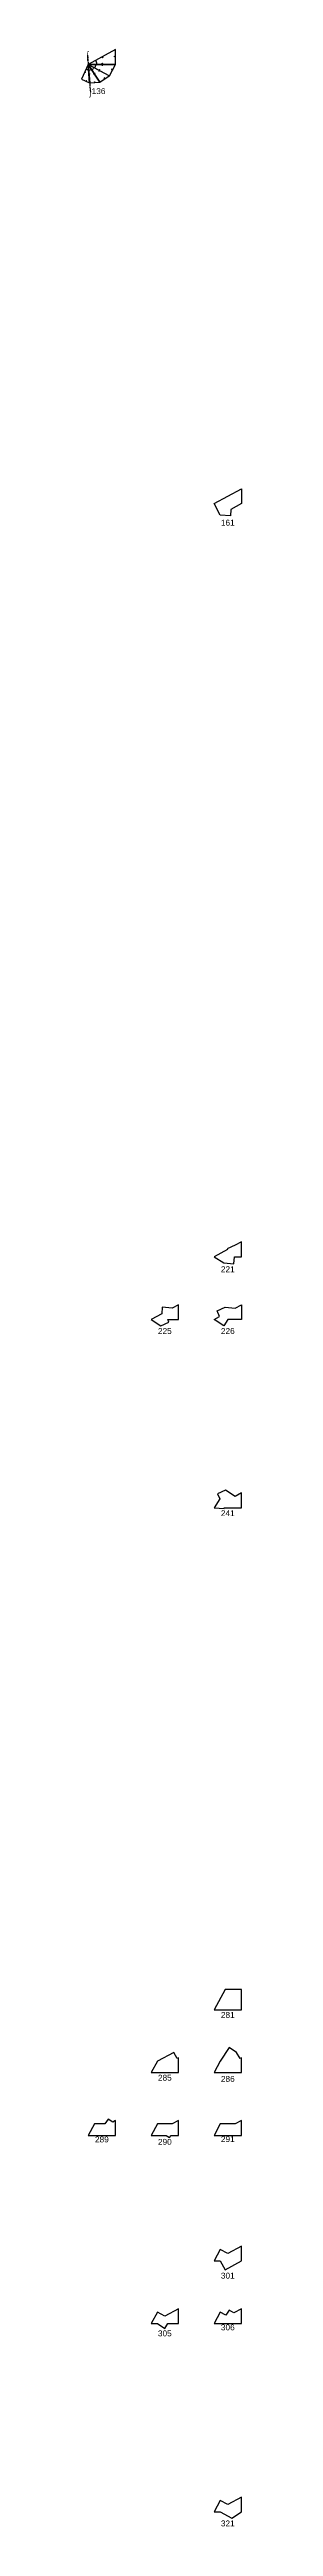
# Model space of a CAD drawing. Header units: millimetres. Extents: x 122552 to 2943733, y -2581954 to 22549.
# Drawn here: x 1238333 to 1306037, y -2455362 to -1403609 of the extents above; entities that cross this region are included whole.
import ezdxf
from ezdxf.enums import TextEntityAlignment as Align

# ---------------------------------------------------------------- set-up
doc = ezdxf.new("R2010")
doc.units = ezdxf.units.MM
doc.linetypes.add('ACAD_ISO02W100', pattern=[15, 12, -3])
for name, color, linetype in [('BASE', 170, 'Continuous'), ('HYPOTENUSE', 10, 'Continuous'), ('PERPENDICULAR', 90, 'Continuous'), ('Standard', 7, 'Continuous')]:
    doc.layers.add(name, color=color, linetype=linetype)
doc.styles.add('Arial', font='arial_0.ttf')

# ---------------------------------------------------------------- blocks, each defined once
blk = doc.blocks.new('fundamental_block_GT')
at = {"color": 175, "true_color": 0x4554a5}
for p, q in [((439, -4), (439, 26)), ((439, 26), (469, 26)), ((469, 26), (460, 29)), ((469, 26), (460, 23))]:
    blk.add_line(p, q, dxfattribs=at)
at = {"color": 242, "true_color": 0xcd2027}
for p, q in [((441, 235), (456, 208)), ((456, 208), (482, 222)), ((482, 222), (472, 221)), ((482, 222), (475, 215))]:
    blk.add_line(p, q, dxfattribs=at)
at = {"color": 114, "true_color": 0x139b48}
for p, q in [((851, 261), (848, 251)), ((851, 231), (851, 261)), ((851, 261), (854, 251)), ((881, 231), (851, 231))]:
    blk.add_line(p, q, dxfattribs=at)
at = {"color": 4}
blk.add_arc((0, -2), 277, 359.9799, 28.42535, dxfattribs=at)
at = {"layer": 'BASE'}
blk.add_line((0, 0), (879, -7), dxfattribs=at)
at = {"layer": 'HYPOTENUSE'}
blk.add_line((883, 469), (0, 0), dxfattribs=at)
at = {"layer": 'PERPENDICULAR'}
blk.add_line((879, -7), (883, 469), dxfattribs=at)

msp = doc.modelspace()

# ---------------------------------------------------------------- linework, layer by layer
at = {"linetype": 'ACAD_ISO02W100', "ltscale": 100}
msp.add_line((1240842, -1405976), (1242086, -1421662), dxfattribs=at)
for points in [[(1297086, -1601296), (1294450, -1596438), (1306037, -1590150), (1306037, -1596438), (1301562, -1598867), (1301342, -1601634)], [(1302779, -1919207), (1303016, -1916222), (1306037, -1916222), (1306037, -1909934), (1303401, -1911365), (1299972, -1912888), (1300093, -1913160), (1294450, -1916222), (1298523, -1918870)], [(1272496, -1937676), (1272277, -1940442), (1267801, -1942871), (1271874, -1945518), (1275304, -1943995), (1274804, -1942871), (1279389, -1942871), (1279389, -1936583), (1276752, -1938013)], [(1294450, -1942871), (1296784, -1941604), (1295716, -1939199), (1299145, -1937676), (1303401, -1938013), (1306037, -1936583), (1306037, -1942871), (1300244, -1942871), (1298523, -1945518)], [(1298706, -2023155), (1298733, -2022817), (1306037, -2022817), (1306037, -2016529), (1303401, -2017959), (1299328, -2015312), (1295899, -2016835), (1296889, -2019064), (1294450, -2022817)], [(1306037, -2227396), (1299123, -2227396), (1294450, -2236006), (1306037, -2236006)], [(1277352, -2254045), (1270438, -2257797), (1267801, -2262655), (1279389, -2262655), (1279389, -2256367), (1278789, -2256692)], [(1306037, -2262655), (1306037, -2256367), (1305438, -2256692), (1304001, -2254045), (1300855, -2252000), (1297086, -2257797), (1294450, -2262655)], [(1252740, -2289304), (1252740, -2283015), (1251540, -2283666), (1249594, -2282401), (1248264, -2284446), (1243789, -2284446), (1241153, -2289304)], [(1275620, -2290244), (1276231, -2289304), (1279389, -2289304), (1279389, -2283015), (1276752, -2284446), (1270438, -2284446), (1267801, -2289304), (1274174, -2289304)], [(1306037, -2289304), (1306037, -2283015), (1303401, -2284446), (1297086, -2284446), (1294450, -2289304)], [(1299123, -2346354), (1306037, -2342601), (1306037, -2336313), (1300244, -2339457), (1297086, -2337743), (1294450, -2342601), (1297086, -2342601)], [(1273584, -2371295), (1274913, -2369250), (1279389, -2369250), (1279389, -2362961), (1273595, -2366105), (1270438, -2364392), (1267801, -2369250), (1270438, -2369250)], [(1300855, -2363452), (1299420, -2365659), (1297086, -2364392), (1294450, -2369250), (1306037, -2369250), (1306037, -2362961), (1302801, -2364717)], [(1297086, -2444338), (1294450, -2449196), (1297086, -2449196), (1301964, -2451843), (1306037, -2449196), (1306037, -2442907), (1300244, -2446051)]]:
    msp.add_lwpolyline(points, close=True)

# ---------------------------------------------------------------- block references
for xscale, yscale, zscale, rotation in [(10.18429076373612, 10.18429076373612, 10.18429076373612, 303.5116672382094), (11.58735412275403, 11.58735412275403, 11.58735412275403, 332.0000000000002), (7.867265571234018, 7.867265571234018, 7.867265571234018, 246.5350017146322), (8.951118371073811, 8.951118371073811, 8.951118371073811, 275.0233344764194)]:
    msp.add_blockref('fundamental_block_GT', (1241153, -1409898), dxfattribs=dict(xscale=xscale, yscale=yscale, zscale=zscale, rotation=rotation))
at = {"layer": 'Standard', "xscale": 13.18371388650824, "yscale": 13.18371388650824, "zscale": 13.18371388650824, "rotation": 0.4883327617913192}
msp.add_blockref('fundamental_block_GT', (1241153, -1409898), dxfattribs=at)

# ---------------------------------------------------------------- texts
at = {"style": 'Arial'}
for s, p in [('⌠', (1240842, -1405976)), ('⌡', (1242086, -1421662)), ('136', (1245543, -1421273)), ('161', (1300244, -1604504)), ('221', (1300244, -1921526)), ('225', (1273595, -1947752)), ('226', (1300244, -1947752)), ('241', (1300244, -2025115)), ('281', (1300244, -2238159)), ('285', (1273595, -2264808)), ('286', (1300244, -2265319)), ('289', (1246946, -2291029)), ('290', (1273595, -2292051)), ('291', (1300244, -2290876)), ('301', (1300244, -2348864)), ('305', (1273595, -2373378)), ('306', (1300244, -2370822)), ('321', (1300244, -2454077))]:
    msp.add_text(s, height=2500, dxfattribs=at).set_placement(p, align=Align.MIDDLE_CENTER)

doc.saveas('drawing.dxf')
